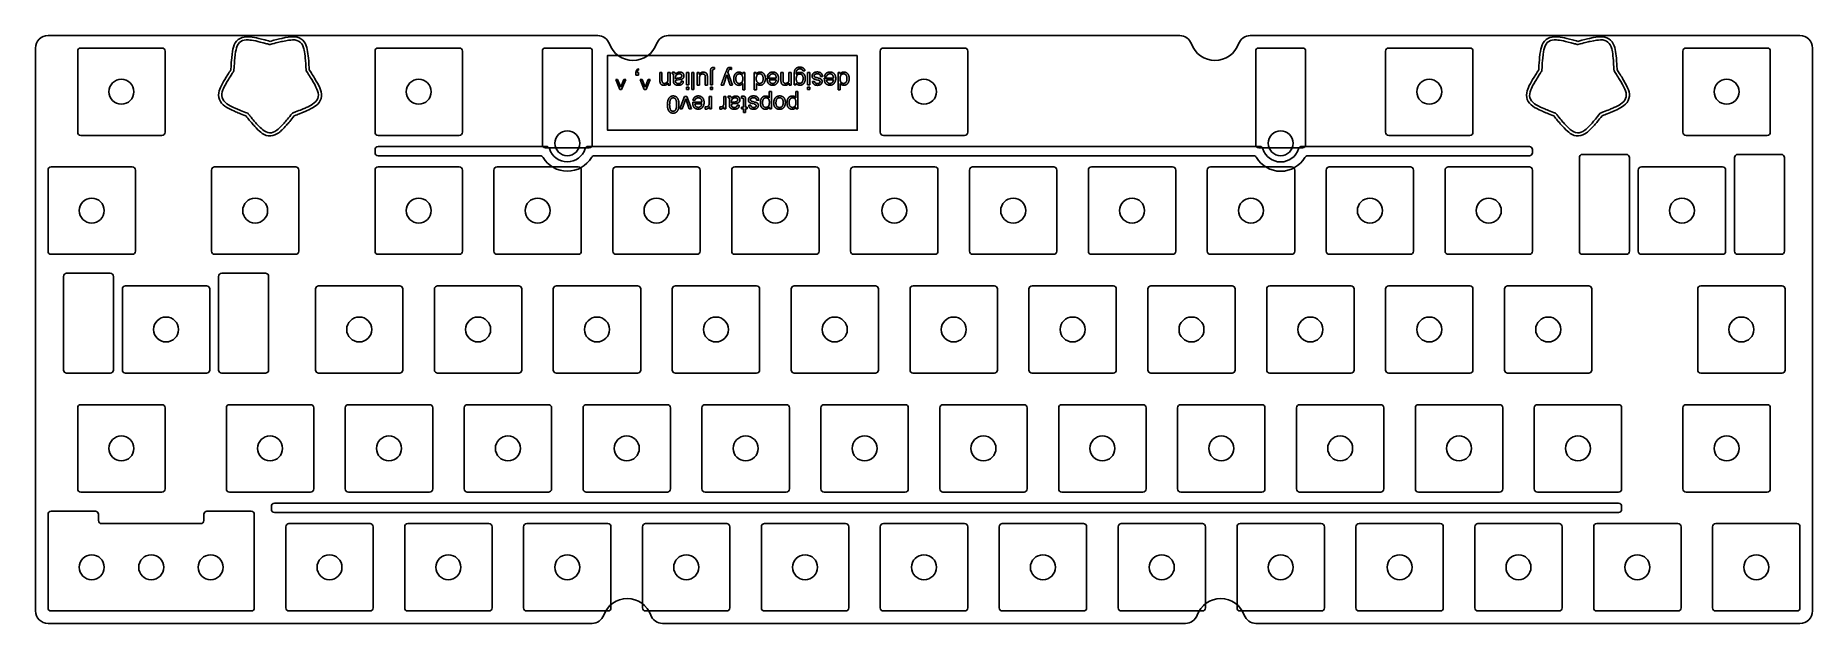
# Model space of a CAD drawing. Header units: millimetres. Extents: x -285 to -1, y 5 to 99.
import ezdxf

# ---------------------------------------------------------------- set-up
doc = ezdxf.new("R2010")
doc.units = ezdxf.units.MM
doc.layers.get('0').update_dxf_attribs({"linetype": 'CONTINUOUS'})

msp = doc.modelspace()

# ---------------------------------------------------------------- linework, layer by layer
for p, q in [((-191.59, 90.1), (-192.26, 91.71)), ((-192.26, 91.71), (-191.95, 91.71)), ((-191.95, 91.71), (-191.45, 90.48)), ((-191.45, 90.48), (-190.96, 91.71)), ((-190.65, 91.71), (-191.31, 90.1)), ((-190.96, 91.71), (-190.65, 91.71)), ((-189.01, 92.44), (-189.01, 92.82)), ((-188.61, 92.44), (-189.01, 92.44)), ((-188.82, 92.85), (-188.61, 92.85)), ((-188.61, 93.42), (-188.61, 93.24)), ((-188.61, 92.85), (-188.61, 92.44)), ((-187.67, 90.1), (-188.33, 91.71)), ((-188.33, 91.71), (-188.02, 91.71)), ((-188.02, 91.71), (-187.52, 90.48)), ((-187.52, 90.48), (-187.03, 91.71)), ((-186.72, 91.71), (-187.38, 90.1)), ((-187.03, 91.71), (-186.72, 91.71)), ((-185.18, 91.56), (-185.18, 92.85)), ((-185.18, 92.85), (-184.84, 92.85)), ((-184.84, 92.85), (-184.84, 91.59)), ((-183.88, 91.8), (-183.88, 92.85)), ((-183.88, 92.85), (-183.55, 92.85)), ((-183.87, 90.84), (-183.87, 91.13)), ((-183.55, 92.85), (-183.55, 90.84)), ((-183.22, 92.61), (-183.22, 92.86)), ((-182.99, 91.35), (-182.99, 92.5)), ((-182.66, 92.1), (-182.66, 91.83)), ((-181.95, 91.7), (-182.49, 91.63)), ((-182.31, 91.93), (-182.1, 91.96)), ((-181.74, 91.46), (-181.42, 91.46)), ((-180.9, 90.85), (-180.9, 92.85)), ((-180.9, 92.85), (-180.56, 92.85)), ((-180.56, 92.85), (-180.56, 90.85)), ((-180.06, 90.1), (-180.06, 92.85)), ((-180.06, 92.85), (-179.72, 92.85)), ((-179.72, 92.85), (-179.72, 90.1)), ((-179.18, 90.84), (-179.18, 92.85)), ((-179.18, 92.85), (-178.87, 92.85)), ((-178.87, 92.85), (-178.87, 92.55)), ((-178.85, 91.83), (-178.85, 90.84)), ((-177.91, 90.84), (-177.91, 92.18)), ((-177.57, 92.21), (-177.57, 90.84)), ((-177.06, 90.85), (-177.06, 93.15)), ((-176.73, 93.11), (-176.73, 90.85)), ((-176.41, 93.65), (-176.41, 93.36)), ((-174.45, 92.48), (-175, 90.84)), ((-173.92, 90.84), (-174.45, 92.48)), ((-174.28, 92.91), (-173.54, 90.84)), ((-173.72, 93.64), (-173.72, 93.34)), ((-171.9, 92.59), (-171.9, 92.85)), ((-171.9, 92.85), (-171.58, 92.85)), ((-171.58, 92.85), (-171.58, 90.09)), ((-170.05, 90.09), (-170.05, 92.85)), ((-170.05, 92.85), (-169.74, 92.85)), ((-169.74, 92.85), (-169.74, 92.57)), ((-168, 91.95), (-166.53, 91.95)), ((-167.64, 92.22), (-167.97, 92.22)), ((-166.54, 91.69), (-167.65, 91.69)), ((-165.78, 91.56), (-165.78, 92.85)), ((-165.78, 92.85), (-165.44, 92.85)), ((-165.44, 92.85), (-165.44, 91.59)), ((-164.49, 91.8), (-164.49, 92.85)), ((-164.49, 92.85), (-164.15, 92.85)), ((-164.47, 90.84), (-164.47, 91.13)), ((-164.15, 92.85), (-164.15, 90.84)), ((-163.64, 90.86), (-163.64, 92.69)), ((-163.33, 91.12), (-163.33, 90.86)), ((-161.95, 93.1), (-162.29, 93.1)), ((-161.51, 90.85), (-161.51, 92.85)), ((-161.51, 92.85), (-161.17, 92.85)), ((-161.17, 92.85), (-161.17, 90.85)), ((-160.71, 91.42), (-160.39, 91.42)), ((-159.87, 91.64), (-160.1, 91.69)), ((-160.04, 92.02), (-159.78, 91.95)), ((-159.12, 92.22), (-159.45, 92.22)), ((-158.83, 91.95), (-157.36, 91.95)), ((-158.48, 92.22), (-158.81, 92.22)), ((-157.37, 91.69), (-158.49, 91.69)), ((-156.62, 90.09), (-156.62, 92.85)), ((-156.62, 92.85), (-156.31, 92.85)), ((-156.31, 92.85), (-156.31, 92.57)), ((-191.31, 90.1), (-191.59, 90.1)), ((-187.38, 90.1), (-187.67, 90.1)), ((-183.55, 90.84), (-183.87, 90.84)), ((-181.96, 87.01), (-181.21, 89.02)), ((-181.03, 88.64), (-181.59, 87.01)), ((-181.21, 89.02), (-180.85, 89.02)), ((-180.5, 87.01), (-181.03, 88.64)), ((-180.56, 90.85), (-180.9, 90.85)), ((-180.9, 90.1), (-180.9, 90.48)), ((-180.9, 90.48), (-180.56, 90.48)), ((-180.56, 90.1), (-180.9, 90.1)), ((-180.85, 89.02), (-180.11, 87.01)), ((-180.56, 90.48), (-180.56, 90.1)), ((-179.72, 90.1), (-180.06, 90.1)), ((-179.56, 88.39), (-179.89, 88.39)), ((-178.85, 90.84), (-179.18, 90.84)), ((-177.57, 90.84), (-177.91, 90.84)), ((-177.27, 87.86), (-177.27, 89.02)), ((-177.27, 89.02), (-176.93, 89.02)), ((-176.73, 90.85), (-177.06, 90.85)), ((-177.06, 90.49), (-176.73, 90.49)), ((-177.06, 90.1), (-177.06, 90.49)), ((-176.73, 90.1), (-177.06, 90.1)), ((-176.93, 89.02), (-176.93, 87.01)), ((-176.73, 90.49), (-176.73, 90.1)), ((-175, 90.84), (-175.37, 90.84)), ((-174.93, 87.86), (-174.93, 89.02)), ((-174.93, 89.02), (-174.59, 89.02)), ((-174.59, 89.02), (-174.59, 87.01)), ((-174.25, 88.78), (-174.25, 89.02)), ((-174.03, 87.52), (-174.03, 88.67)), ((-173.54, 90.84), (-173.92, 90.84)), ((-173.69, 88.27), (-173.69, 87.99)), ((-172.11, 88.75), (-172.11, 89.02)), ((-171.91, 90.09), (-171.91, 91.09)), ((-171.58, 90.09), (-171.91, 90.09)), ((-171.79, 87.29), (-171.79, 88.59)), ((-171.45, 88.61), (-171.45, 87.29)), ((-169.72, 90.09), (-170.05, 90.09)), ((-169.72, 91.1), (-169.72, 90.09)), ((-169.34, 88.39), (-169.67, 88.39)), ((-167.65, 88.79), (-167.65, 89.81)), ((-167.65, 89.81), (-167.31, 89.81)), ((-167.31, 89.81), (-167.31, 87.02)), ((-164.15, 90.84), (-164.47, 90.84)), ((-163.33, 90.86), (-163.64, 90.86)), ((-163.38, 88.79), (-163.38, 89.81)), ((-163.38, 89.81), (-163.05, 89.81)), ((-163.05, 89.81), (-163.05, 87.02)), ((-161.17, 90.85), (-161.51, 90.85)), ((-161.51, 90.1), (-161.51, 90.48)), ((-161.51, 90.48), (-161.17, 90.48)), ((-161.17, 90.1), (-161.51, 90.1)), ((-161.17, 90.48), (-161.17, 90.1)), ((-156.29, 90.09), (-156.62, 90.09)), ((-156.29, 91.1), (-156.29, 90.09)), ((-181.59, 87.01), (-181.96, 87.01)), ((-180.11, 87.01), (-180.5, 87.01)), ((-179.92, 88.12), (-178.45, 88.12)), ((-178.46, 87.85), (-179.57, 87.85)), ((-177.91, 86.97), (-177.91, 87.33)), ((-177.25, 87.01), (-177.25, 87.36)), ((-176.93, 87.01), (-177.25, 87.01)), ((-175.57, 86.97), (-175.57, 87.33)), ((-174.91, 87.01), (-174.91, 87.36)), ((-174.59, 87.01), (-174.91, 87.01)), ((-172.99, 87.87), (-173.53, 87.8)), ((-173.34, 88.1), (-173.14, 88.12)), ((-172.77, 87.62), (-172.46, 87.62)), ((-172.11, 87.01), (-172.11, 87.29)), ((-172.11, 87.29), (-171.79, 87.29)), ((-171.79, 87.01), (-172.11, 87.01)), ((-171.79, 86.45), (-171.79, 87.01)), ((-171.45, 86.45), (-171.79, 86.45)), ((-171.45, 87.29), (-171.18, 87.29)), ((-171.18, 87.01), (-171.45, 87.01)), ((-171.45, 87.01), (-171.45, 86.45)), ((-171.18, 87.29), (-171.18, 87.01)), ((-170.93, 87.59), (-170.61, 87.59)), ((-170.09, 87.8), (-170.32, 87.86)), ((-170.26, 88.18), (-170, 88.11)), ((-167.64, 87.02), (-167.64, 87.29)), ((-167.31, 87.02), (-167.64, 87.02)), ((-163.37, 87.02), (-163.37, 87.29)), ((-163.05, 87.02), (-163.37, 87.02)), ((-230.82, 79.99), (-230.82, 80.49)), ((-230.32, 80.99), (-203.32, 80.99)), ((-196.69, 80.99), (-89.05, 80.99)), ((-82.37, 80.99), (-45.87, 80.99)), ((-45.37, 80.49), (-45.37, 79.99)), ((-204.29, 79.49), (-230.32, 79.49)), ((-90.02, 79.49), (-195.72, 79.49)), ((-45.87, 79.49), (-81.4, 79.49)), ((-283.21, 22.07), (-283.21, 7.07)), ((-282.71, 22.57), (-275.62, 22.57)), ((-275.12, 21.07), (-275.12, 22.07)), ((-258.75, 20.57), (-274.62, 20.57)), ((-258.25, 21.07), (-258.25, 22.07)), ((-257.75, 22.57), (-250.66, 22.57)), ((-250.16, 22.07), (-250.16, 7.07)), ((-187.96, 8.59), (-187.96, 20.07)), ((-187.46, 20.57), (-174.46, 20.57)), ((-173.96, 20.07), (-173.96, 7.07)), ((-111.76, 7.07), (-111.76, 20.07)), ((-111.26, 20.57), (-98.26, 20.57)), ((-97.76, 20.07), (-97.76, 8.59)), ((-16.51, 7.07), (-16.51, 20.07)), ((-16.01, 20.57), (-3.01, 20.57)), ((-2.51, 20.07), (-2.51, 7.07)), ((-250.66, 6.57), (-282.71, 6.57)), ((-174.46, 6.57), (-187.28, 6.57)), ((-98.43, 6.57), (-111.26, 6.57)), ((-3.01, 6.57), (-16.01, 6.57))]:
    msp.add_line(p, q)
for points in [[(-0.51, 96.77), (-0.51, 6.57, -0.414214), (-2.51, 4.57), (-89.67, 4.57, -0.317837), (-91.55, 5.9, 0.707107), (-99.09, 5.9, -0.317837), (-100.98, 4.57), (-184.74, 4.57, -0.317837), (-186.63, 5.9, 0.707107), (-194.17, 5.9, -0.317837), (-196.05, 4.57), (-283.21, 4.57, -0.414213), (-285.21, 6.57), (-285.21, 96.77, -0.414214), (-283.21, 98.77), (-195.14, 98.77, -0.317837), (-193.26, 97.44, 0.707107), (-185.71, 97.44, -0.317837), (-183.83, 98.77), (-101.89, 98.77, -0.317864), (-100.01, 97.44, 0.70718), (-92.46, 97.44, -0.317864), (-90.58, 98.77), (-2.51, 98.77, -0.414214)], [(-264.45, 96.27), (-264.45, 83.27, -0.414214), (-264.95, 82.77), (-277.95, 82.77, -0.414214), (-278.45, 83.27), (-278.45, 96.27, -0.414214), (-277.95, 96.77), (-264.95, 96.77, -0.414214)], [(-216.82, 96.27, 0.414214), (-217.32, 96.77), (-230.32, 96.77, 0.414214), (-230.82, 96.27), (-230.82, 83.27, 0.414214), (-230.32, 82.77), (-217.32, 82.77, 0.414214), (-216.82, 83.27)], [(-196.01, 96.27), (-196.01, 81.27, -0.414214), (-196.51, 80.77), (-203.51, 80.77, -0.414214), (-204.01, 81.27), (-204.01, 96.27, -0.414214), (-203.51, 96.77), (-196.51, 96.77, -0.414214)], [(-136.36, 82.77, 0.414214), (-135.86, 83.27), (-135.86, 96.27, 0.414214), (-136.36, 96.77), (-149.36, 96.77, 0.414214), (-149.86, 96.27), (-149.86, 83.27, 0.414214), (-149.36, 82.77)], [(-89.21, 96.77, 0.414214), (-89.71, 96.27), (-89.71, 81.27, 0.414214), (-89.21, 80.77), (-82.21, 80.77, 0.414214), (-81.71, 81.27), (-81.71, 96.27, 0.414214), (-82.21, 96.77)], [(-68.4, 96.77, 0.414214), (-68.9, 96.27), (-68.9, 83.27, 0.414214), (-68.4, 82.77), (-55.4, 82.77, 0.414214), (-54.9, 83.27), (-54.9, 96.27, 0.414214), (-55.4, 96.77)], [(-7.77, 82.77, 0.414214), (-7.27, 83.27), (-7.27, 96.27, 0.414214), (-7.77, 96.77), (-20.77, 96.77, 0.414214), (-21.27, 96.27), (-21.27, 83.27, 0.414214), (-20.77, 82.77)], [(-30.35, 63.72, 0.414214), (-29.85, 64.22), (-29.85, 79.22, 0.414214), (-30.35, 79.72), (-37.35, 79.72, 0.414214), (-37.85, 79.22), (-37.85, 64.22, 0.414214), (-37.35, 63.72)], [(-5.48, 63.72, 0.414214), (-4.98, 64.22), (-4.98, 79.22, 0.414214), (-5.48, 79.72), (-12.48, 79.72, 0.414214), (-12.98, 79.22), (-12.98, 64.22, 0.414214), (-12.48, 63.72)], [(-283.21, 64.22), (-283.21, 77.22, -0.414214), (-282.71, 77.72), (-269.71, 77.72, -0.414214), (-269.21, 77.22), (-269.21, 64.22, -0.414214), (-269.71, 63.72), (-282.71, 63.72, -0.414214)], [(-243.02, 77.22, 0.414214), (-243.52, 77.72), (-256.52, 77.72, 0.414214), (-257.02, 77.22), (-257.02, 64.22, 0.414214), (-256.52, 63.72), (-243.52, 63.72, 0.414214), (-243.02, 64.22)], [(-230.32, 77.72, 0.414214), (-230.82, 77.22), (-230.82, 64.22, 0.414214), (-230.32, 63.72), (-217.32, 63.72, 0.414214), (-216.82, 64.22), (-216.82, 77.22, 0.414214), (-217.32, 77.72)], [(-211.27, 77.72, 0.414214), (-211.77, 77.22), (-211.77, 64.22, 0.414214), (-211.27, 63.72), (-198.27, 63.72, 0.414214), (-197.77, 64.22), (-197.77, 77.22, 0.414214), (-198.27, 77.72)], [(-178.72, 77.22), (-178.72, 64.22, -0.414214), (-179.22, 63.72), (-192.22, 63.72, -0.414214), (-192.72, 64.22), (-192.72, 77.22, -0.414214), (-192.22, 77.72), (-179.22, 77.72, -0.414214)], [(-173.17, 77.72), (-160.17, 77.72, -0.414214), (-159.67, 77.22), (-159.67, 64.22, -0.414214), (-160.17, 63.72), (-173.17, 63.72, -0.414214), (-173.67, 64.22), (-173.67, 77.22, -0.414214)], [(-140.62, 77.22, 0.414214), (-141.12, 77.72), (-154.12, 77.72, 0.414214), (-154.62, 77.22), (-154.62, 64.22, 0.414214), (-154.12, 63.72), (-141.12, 63.72, 0.414214), (-140.62, 64.22)], [(-135.07, 77.72), (-122.07, 77.72, -0.414214), (-121.57, 77.22), (-121.57, 64.22, -0.414214), (-122.07, 63.72), (-135.07, 63.72, -0.414214), (-135.57, 64.22), (-135.57, 77.22, -0.414214)], [(-116.02, 77.72, 0.414214), (-116.52, 77.22), (-116.52, 64.22, 0.414214), (-116.02, 63.72), (-103.02, 63.72, 0.414214), (-102.52, 64.22), (-102.52, 77.22, 0.414214), (-103.02, 77.72)], [(-96.97, 77.72), (-83.97, 77.72, -0.414214), (-83.47, 77.22), (-83.47, 64.22, -0.414214), (-83.97, 63.72), (-96.97, 63.72, -0.414214), (-97.47, 64.22), (-97.47, 77.22, -0.414214)], [(-77.92, 77.72, 0.414214), (-78.42, 77.22), (-78.42, 64.22, 0.414214), (-77.92, 63.72), (-64.92, 63.72, 0.414214), (-64.42, 64.22), (-64.42, 77.22, 0.414214), (-64.92, 77.72)], [(-59.37, 64.22), (-59.37, 77.22, -0.414214), (-58.87, 77.72), (-45.87, 77.72, -0.414214), (-45.37, 77.22), (-45.37, 64.22, -0.414214), (-45.87, 63.72), (-58.87, 63.72, -0.414214)], [(-28.42, 64.22, 0.414214), (-27.92, 63.72), (-14.92, 63.72, 0.414214), (-14.42, 64.22), (-14.42, 77.22, 0.414214), (-14.92, 77.72), (-27.92, 77.72, 0.414214), (-28.42, 77.22)], [(-280.74, 45.17), (-280.74, 60.17, -0.414214), (-280.24, 60.67), (-273.24, 60.67, -0.414214), (-272.74, 60.17), (-272.74, 59.17), (-272.74, 45.17, -0.414213), (-273.24, 44.67), (-280.24, 44.67, -0.414214)], [(-255.87, 45.17), (-255.87, 60.17, -0.414214), (-255.37, 60.67), (-248.37, 60.67, -0.414214), (-247.87, 60.17), (-247.87, 45.17, -0.414214), (-248.37, 44.67), (-255.37, 44.67, -0.414214)], [(-257.3, 58.17), (-257.3, 45.17, -0.414213), (-257.8, 44.67), (-270.8, 44.67, -0.414214), (-271.3, 45.17), (-271.3, 58.17, -0.414213), (-270.8, 58.67), (-257.8, 58.67, -0.414214)], [(-226.35, 58.17), (-226.35, 45.17, -0.414214), (-226.85, 44.67), (-239.85, 44.67, -0.414214), (-240.35, 45.17), (-240.35, 58.17, -0.414214), (-239.85, 58.67), (-226.85, 58.67, -0.414214)], [(-220.8, 58.67), (-207.8, 58.67, -0.414214), (-207.3, 58.17), (-207.3, 45.17, -0.414214), (-207.8, 44.67), (-220.8, 44.67, -0.414214), (-221.3, 45.17), (-221.3, 58.17, -0.414214)], [(-202.25, 45.17), (-202.25, 58.17, -0.414214), (-201.75, 58.67), (-188.75, 58.67, -0.414214), (-188.25, 58.17), (-188.25, 45.17, -0.414214), (-188.75, 44.67), (-201.75, 44.67, -0.414214)], [(-169.2, 58.17, 0.414214), (-169.7, 58.67), (-182.7, 58.67, 0.414214), (-183.2, 58.17), (-183.2, 45.17, 0.414214), (-182.7, 44.67), (-169.7, 44.67, 0.414214), (-169.2, 45.17)], [(-163.65, 58.67), (-150.65, 58.67, -0.414214), (-150.15, 58.17), (-150.15, 45.17, -0.414214), (-150.65, 44.67), (-163.65, 44.67, -0.414214), (-164.15, 45.17), (-164.15, 58.17, -0.414214)], [(-144.6, 58.67), (-131.6, 58.67, -0.414214), (-131.1, 58.17), (-131.1, 45.17, -0.414214), (-131.6, 44.67), (-144.6, 44.67, -0.414214), (-145.1, 45.17), (-145.1, 58.17, -0.414214)], [(-125.55, 58.67, 0.414214), (-126.05, 58.17), (-126.05, 45.17, 0.414214), (-125.55, 44.67), (-112.55, 44.67, 0.414214), (-112.05, 45.17), (-112.05, 58.17, 0.414214), (-112.55, 58.67)], [(-106.5, 58.67, 0.414214), (-107, 58.17), (-107, 45.17, 0.414214), (-106.5, 44.67), (-93.5, 44.67, 0.414214), (-93, 45.17), (-93, 58.17, 0.414214), (-93.5, 58.67)], [(-87.45, 58.67, 0.414214), (-87.95, 58.17), (-87.95, 45.17, 0.414214), (-87.45, 44.67), (-74.45, 44.67, 0.414214), (-73.95, 45.17), (-73.95, 58.17, 0.414214), (-74.45, 58.67)], [(-54.9, 58.17), (-54.9, 45.17, -0.414214), (-55.4, 44.67), (-68.4, 44.67, -0.414214), (-68.9, 45.17), (-68.9, 58.17, -0.414214), (-68.4, 58.67), (-55.4, 58.67, -0.414214)], [(-49.85, 45.17), (-49.85, 58.17, -0.414214), (-49.35, 58.67), (-36.35, 58.67, -0.414214), (-35.85, 58.17), (-35.85, 45.17, -0.414214), (-36.35, 44.67), (-49.35, 44.67, -0.414214)], [(-4.89, 58.17), (-4.89, 45.17, -0.414214), (-5.39, 44.67), (-18.39, 44.67, -0.414214), (-18.89, 45.17), (-18.89, 58.17, -0.414214), (-18.39, 58.67), (-5.39, 58.67, -0.414214)], [(-278.45, 26.12), (-278.45, 39.12, -0.414214), (-277.95, 39.62), (-264.95, 39.62, -0.414214), (-264.45, 39.12), (-264.45, 26.12, -0.414214), (-264.95, 25.62), (-277.95, 25.62, -0.414214)], [(-254.13, 39.62), (-241.13, 39.62, -0.414214), (-240.63, 39.12), (-240.63, 26.12, -0.414214), (-241.13, 25.62), (-254.13, 25.62, -0.414214), (-254.63, 26.12), (-254.63, 39.12, -0.414214)], [(-235.08, 39.62, 0.414214), (-235.58, 39.12), (-235.58, 26.12, 0.414214), (-235.08, 25.62), (-222.08, 25.62, 0.414214), (-221.58, 26.12), (-221.58, 39.12, 0.414214), (-222.08, 39.62)], [(-203.03, 25.62), (-216.03, 25.62, -0.414214), (-216.53, 26.12), (-216.53, 39.12, -0.414214), (-216.03, 39.62), (-203.03, 39.62, -0.414214), (-202.53, 39.12), (-202.53, 26.12, -0.414214)], [(-183.98, 25.62), (-196.98, 25.62, -0.414214), (-197.48, 26.12), (-197.48, 39.12, -0.414214), (-196.98, 39.62), (-183.98, 39.62, -0.414214), (-183.48, 39.12), (-183.48, 26.12, -0.414214)], [(-178.43, 26.12, 0.414214), (-177.93, 25.62), (-164.93, 25.62, 0.414214), (-164.43, 26.12), (-164.43, 39.12, 0.414214), (-164.93, 39.62), (-177.93, 39.62, 0.414214), (-178.43, 39.12)], [(-145.38, 39.12, 0.414214), (-145.88, 39.62), (-158.88, 39.62, 0.414214), (-159.38, 39.12), (-159.38, 26.12, 0.414214), (-158.88, 25.62), (-145.88, 25.62, 0.414214), (-145.38, 26.12)], [(-139.83, 39.62, 0.414214), (-140.33, 39.12), (-140.33, 26.12, 0.414214), (-139.83, 25.62), (-126.83, 25.62, 0.414214), (-126.33, 26.12), (-126.33, 39.12, 0.414214), (-126.83, 39.62)], [(-121.28, 26.12, 0.414214), (-120.78, 25.62), (-107.78, 25.62, 0.414214), (-107.28, 26.12), (-107.28, 39.12, 0.414214), (-107.78, 39.62), (-120.78, 39.62, 0.414214), (-121.28, 39.12)], [(-88.23, 39.12, 0.414214), (-88.73, 39.62), (-101.73, 39.62, 0.414214), (-102.23, 39.12), (-102.23, 26.12, 0.414214), (-101.73, 25.62), (-88.73, 25.62, 0.414214), (-88.23, 26.12)], [(-69.68, 25.62), (-82.68, 25.62, -0.414214), (-83.18, 26.12), (-83.18, 39.12, -0.414214), (-82.68, 39.62), (-69.68, 39.62, -0.414214), (-69.18, 39.12), (-69.18, 26.12, -0.414214)], [(-50.13, 39.12), (-50.13, 26.12, -0.414214), (-50.63, 25.62), (-63.63, 25.62, -0.414214), (-64.13, 26.12), (-64.13, 39.12, -0.414214), (-63.63, 39.62), (-50.63, 39.62, -0.414214)], [(-31.58, 25.62), (-44.58, 25.62, -0.414214), (-45.08, 26.12), (-45.08, 39.12, -0.414214), (-44.58, 39.62), (-31.58, 39.62, -0.414214), (-31.08, 39.12), (-31.08, 26.12, -0.414214)], [(-7.27, 39.12, 0.414214), (-7.77, 39.62), (-20.77, 39.62, 0.414214), (-21.27, 39.12), (-21.27, 26.12, 0.414214), (-20.77, 25.62), (-7.77, 25.62, 0.414214), (-7.27, 26.12)], [(-31.08, 23.34, 0.414213), (-31.58, 23.84), (-246.92, 23.84, 0.414214), (-247.42, 23.34), (-247.42, 22.84, 0.414214), (-246.92, 22.34), (-31.58, 22.34, 0.414214), (-31.08, 22.84)], [(-245.11, 7.07), (-245.11, 20.07, -0.414214), (-244.61, 20.57), (-231.61, 20.57, -0.414214), (-231.11, 20.07), (-231.11, 7.07, -0.414214), (-231.61, 6.57), (-244.61, 6.57, -0.414214)], [(-212.56, 6.57), (-225.56, 6.57, -0.414214), (-226.06, 7.07), (-226.06, 20.07, -0.414214), (-225.56, 20.57), (-212.56, 20.57, -0.414214), (-212.06, 20.07), (-212.06, 7.07, -0.414214)], [(-206.51, 20.57), (-193.51, 20.57, -0.414214), (-193.01, 20.07), (-193.01, 7.07, -0.414214), (-193.51, 6.57), (-206.51, 6.57, -0.414214), (-207.01, 7.07), (-207.01, 20.07, -0.414214)], [(-187.46, 20.57), (-174.46, 20.57, -0.414214), (-173.96, 20.07), (-173.96, 7.07, -0.414214), (-174.46, 6.57), (-187.46, 6.57, -0.414214), (-187.96, 7.07), (-187.96, 20.07, -0.414214)], [(-168.91, 7.07), (-168.91, 20.07, -0.414214), (-168.41, 20.57), (-155.41, 20.57, -0.414214), (-154.91, 20.07), (-154.91, 7.07, -0.414214), (-155.41, 6.57), (-168.41, 6.57, -0.414214)], [(-136.36, 6.57), (-149.36, 6.57, -0.414214), (-149.86, 7.07), (-149.86, 20.07, -0.414214), (-149.36, 20.57), (-136.36, 20.57, -0.414214), (-135.86, 20.07), (-135.86, 7.07, -0.414214)], [(-116.81, 20.07, 0.414214), (-117.31, 20.57), (-130.31, 20.57, 0.414214), (-130.81, 20.07), (-130.81, 7.07, 0.414214), (-130.31, 6.57), (-117.31, 6.57, 0.414214), (-116.81, 7.07)], [(-111.26, 20.57, 0.414214), (-111.76, 20.07), (-111.76, 7.07, 0.414214), (-111.26, 6.57), (-98.26, 6.57, 0.414214), (-97.76, 7.07), (-97.76, 20.07, 0.414214), (-98.26, 20.57)], [(-92.71, 7.07), (-92.71, 20.07, -0.414214), (-92.21, 20.57), (-79.21, 20.57, -0.414214), (-78.71, 20.07), (-78.71, 7.07, -0.414214), (-79.21, 6.57), (-92.21, 6.57, -0.414214)], [(-73.16, 20.57), (-60.16, 20.57, -0.414214), (-59.66, 20.07), (-59.66, 7.07, -0.414214), (-60.16, 6.57), (-73.16, 6.57, -0.414214), (-73.66, 7.07), (-73.66, 20.07, -0.414214)], [(-54.61, 7.07), (-54.61, 20.07, -0.414214), (-54.11, 20.57), (-41.11, 20.57, -0.414214), (-40.61, 20.07), (-40.61, 7.07, -0.414214), (-41.11, 6.57), (-54.11, 6.57, -0.414214)], [(-22.06, 6.57, 0.414214), (-21.56, 7.07), (-21.56, 20.07, 0.414214), (-22.06, 20.57), (-35.06, 20.57, 0.414214), (-35.56, 20.07), (-35.56, 7.07, 0.414214), (-35.06, 6.57)], [(-3.01, 6.57), (-16.01, 6.57, -0.414214), (-16.51, 7.07), (-16.51, 20.07, -0.414214), (-16.01, 20.57), (-3.01, 20.57, -0.414214), (-2.51, 20.07), (-2.51, 7.07, -0.414214)]]:
    msp.add_lwpolyline(points, format="xyb", close=True)
msp.add_lwpolyline([(-153.55, 95.59), (-193.55, 95.59), (-193.55, 83.59), (-153.55, 83.59)], close=True)
for centre, radius in [((-271.45, 89.77), 2), ((-223.82, 89.77), 2), ((-142.86, 89.77), 2), ((-61.9, 89.77), 2), ((-14.27, 89.77), 2), ((-200.01, 81.51), 1.99), ((-85.71, 81.51), 1.99), ((-276.21, 70.72), 2), ((-250.02, 70.72), 2), ((-223.82, 70.72), 2), ((-204.77, 70.72), 2), ((-185.72, 70.72), 2), ((-166.67, 70.72), 2), ((-147.62, 70.72), 2), ((-128.57, 70.72), 2), ((-109.52, 70.72), 2), ((-90.47, 70.72), 2), ((-71.42, 70.72), 2), ((-52.37, 70.72), 2), ((-21.42, 70.72), 2), ((-264.3, 51.67), 2), ((-233.35, 51.67), 2), ((-214.3, 51.67), 2), ((-195.25, 51.67), 2), ((-176.2, 51.67), 2), ((-157.15, 51.67), 2), ((-138.1, 51.67), 2), ((-119.05, 51.67), 2), ((-100, 51.67), 2), ((-80.95, 51.67), 2), ((-61.9, 51.67), 2), ((-42.85, 51.67), 2), ((-11.89, 51.67), 2), ((-271.45, 32.62), 2), ((-247.63, 32.62), 2), ((-228.58, 32.62), 2), ((-209.53, 32.62), 2), ((-190.48, 32.62), 2), ((-171.43, 32.62), 2), ((-152.38, 32.62), 2), ((-133.33, 32.62), 2), ((-114.28, 32.62), 2), ((-95.23, 32.62), 2), ((-76.18, 32.62), 2), ((-57.13, 32.62), 2), ((-38.08, 32.62), 2), ((-14.27, 32.62), 2), ((-276.21, 13.57), 2), ((-266.68, 13.57), 2), ((-257.16, 13.57), 2), ((-238.11, 13.57), 2), ((-219.06, 13.57), 2), ((-200.01, 13.57), 2), ((-180.96, 13.57), 2), ((-161.91, 13.57), 2), ((-142.86, 13.57), 2), ((-123.81, 13.57), 2), ((-104.76, 13.57), 2), ((-85.71, 13.57), 2), ((-66.66, 13.57), 2), ((-47.61, 13.57), 2), ((-28.56, 13.57), 2), ((-9.51, 13.57), 2), ((-9.51, 13.57), 2), ((-9.51, 13.57), 2)]:
    msp.add_circle(centre, radius)
for centre, radius, start, end in [((-230.32, 80.49), 0.5, 90, 180.0001), ((-230.32, 79.99), 0.5, 180.0001, 270), ((-203.35, 80.5), 0.5, 16.9742, 89.9993), ((-200.01, 81.52), 2.99, 196.9742, 343.0227), ((-196.67, 80.49), 0.5, 89.9993, 163.0227), ((-89.05, 80.49), 0.5, 16.9767, 90), ((-85.71, 81.51), 2.99, 196.9767, 343.0251), ((-82.37, 80.49), 0.5, 90, 163.0251), ((-45.87, 80.49), 0.5, 0.0001, 90), ((-45.87, 79.99), 0.5, -90, 0.0001), ((-204.32, 79), 0.5, 30.3059, 89.9993), ((-200.01, 81.52), 4.49, 210.3059, 329.6914), ((-195.7, 78.99), 0.5, 89.9993, 149.6914), ((-90.02, 78.99), 0.5, 30.3079, 90), ((-85.71, 81.51), 4.49, 210.3079, 329.6934), ((-81.4, 78.99), 0.5, 90, 149.6934), ((-282.71, 22.07), 0.5, 90.0001, 180), ((-275.62, 22.07), 0.5, 0.0001, 90.0001), ((-274.62, 21.07), 0.5, 180, 270), ((-258.75, 21.07), 0.5, 270, 360), ((-257.75, 22.07), 0.5, 90.0001, 180.0001), ((-250.66, 22.07), 0.5, 0, 90), ((-187.46, 20.07), 0.5, 90.0001, 180.0001), ((-174.46, 20.07), 0.5, 0.0001, 90.0001), ((-111.26, 20.07), 0.5, 90.0001, 180.0001), ((-98.26, 20.07), 0.5, 0.0001, 90.0001), ((-282.71, 7.07), 0.5, 180, 270.0875), ((-250.66, 7.07), 0.5, -90, 0), ((-174.46, 7.07), 0.5, -89.9999, 0.0001), ((-111.26, 7.07), 0.5, 180.0001, 270.0001)]:
    msp.add_arc(centre, radius, start, end)
for points, knots in [([(-253.91, 93.28), (-253.86, 94.21), (-253.82, 94.76), (-253.78, 95.21), (-253.7, 96.06), (-253.62, 96.52), (-253.49, 96.93), (-253.34, 97.41), (-253.12, 97.81), (-252.75, 98.12), (-252.37, 98.42), (-251.9, 98.55), (-251.41, 98.57), (-251.06, 98.58), (-250.68, 98.54), (-250.12, 98.44), (-249.72, 98.37), (-249.25, 98.26), (-248.49, 98.07), (-248.24, 98), (-247.96, 97.93), (-247.63, 97.84)], [0.0081316, 0.0081316, 0.0081316, 0.0081316, 0.093026, 0.093026, 0.093026, 0.2523277, 0.2523277, 0.2523277, 0.43574, 0.43574, 0.43574, 0.6231249, 0.6231249, 0.6231249, 0.7602229, 0.7602229, 0.7602229, 0.8577943, 0.8577943, 0.8577943, 0.889202, 0.889202, 0.889202, 0.889202]), ([(-253.42, 93.12), (-253.37, 94.13), (-253.33, 94.7), (-253.28, 95.17), (-253.2, 96), (-253.12, 96.43), (-253.01, 96.79), (-252.86, 97.27), (-252.65, 97.61), (-252.31, 97.82), (-251.98, 98.03), (-251.6, 98.09), (-251.08, 98.06), (-250.79, 98.05), (-250.45, 98), (-249.94, 97.9), (-249.52, 97.81), (-249.01, 97.69), (-248.16, 97.46), (-248, 97.42), (-247.82, 97.37), (-247.63, 97.32)], [0.0040023, 0.0040023, 0.0040023, 0.0040023, 0.092977, 0.092977, 0.092977, 0.2530701, 0.2530701, 0.2530701, 0.4639777, 0.4639777, 0.4639777, 0.6673114, 0.6673114, 0.6673114, 0.7823161, 0.7823161, 0.7823161, 0.875819, 0.875819, 0.875819, 0.8933248, 0.8933248, 0.8933248, 0.8933248]), ([(-247.63, 97.84), (-246.74, 98.08), (-246.2, 98.22), (-245.76, 98.32), (-244.92, 98.5), (-244.46, 98.56), (-244.03, 98.57), (-243.53, 98.58), (-243.08, 98.49), (-242.68, 98.23), (-242.27, 97.97), (-242, 97.56), (-241.83, 97.1), (-241.71, 96.76), (-241.63, 96.39), (-241.56, 95.83), (-241.5, 95.43), (-241.46, 94.95), (-241.41, 94.16), (-241.39, 93.91), (-241.38, 93.62), (-241.36, 93.28)], [-0.889202, -0.889202, -0.889202, -0.889202, -0.8042955, -0.8042955, -0.8042955, -0.6449944, -0.6449944, -0.6449944, -0.4615825, -0.4615825, -0.4615825, -0.2741971, -0.2741971, -0.2741971, -0.1370985, -0.1370985, -0.1370985, -0.0395265, -0.0395265, -0.0395265, -0.0081316, -0.0081316, -0.0081316, -0.0081316]), ([(-247.63, 97.32), (-246.66, 97.59), (-246.1, 97.73), (-245.65, 97.83), (-244.83, 98.01), (-244.4, 98.06), (-244.02, 98.07), (-243.52, 98.08), (-243.13, 97.98), (-242.82, 97.72), (-242.52, 97.47), (-242.34, 97.13), (-242.21, 96.63), (-242.14, 96.34), (-242.08, 96), (-242.02, 95.49), (-241.97, 95.06), (-241.93, 94.54), (-241.88, 93.66), (-241.87, 93.5), (-241.86, 93.32), (-241.85, 93.12)], [-0.8933248, -0.8933248, -0.8933248, -0.8933248, -0.8043445, -0.8043445, -0.8043445, -0.6442522, -0.6442522, -0.6442522, -0.4333501, -0.4333501, -0.4333501, -0.230015, -0.230015, -0.230015, -0.1150075, -0.1150075, -0.1150075, -0.0215037, -0.0215037, -0.0215037, -0.0040023, -0.0040023, -0.0040023, -0.0040023]), ([(-44.36, 93.28), (-44.31, 94.21), (-44.27, 94.76), (-44.23, 95.21), (-44.15, 96.06), (-44.07, 96.52), (-43.94, 96.93), (-43.79, 97.41), (-43.57, 97.81), (-43.2, 98.12), (-42.82, 98.42), (-42.35, 98.55), (-41.86, 98.57), (-41.51, 98.58), (-41.13, 98.54), (-40.57, 98.44), (-40.17, 98.37), (-39.7, 98.26), (-38.94, 98.07), (-38.69, 98), (-38.41, 97.93), (-38.08, 97.84)], [0.0081316, 0.0081316, 0.0081316, 0.0081316, 0.093026, 0.093026, 0.093026, 0.2523277, 0.2523277, 0.2523277, 0.43574, 0.43574, 0.43574, 0.6231249, 0.6231249, 0.6231249, 0.7602229, 0.7602229, 0.7602229, 0.8577943, 0.8577943, 0.8577943, 0.889202, 0.889202, 0.889202, 0.889202]), ([(-43.87, 93.12), (-43.82, 94.13), (-43.78, 94.7), (-43.73, 95.17), (-43.65, 96), (-43.57, 96.43), (-43.46, 96.79), (-43.31, 97.27), (-43.1, 97.61), (-42.76, 97.82), (-42.43, 98.03), (-42.05, 98.09), (-41.53, 98.06), (-41.24, 98.05), (-40.9, 98), (-40.39, 97.9), (-39.97, 97.81), (-39.46, 97.69), (-38.61, 97.46), (-38.45, 97.42), (-38.27, 97.37), (-38.08, 97.32)], [0.0040023, 0.0040023, 0.0040023, 0.0040023, 0.092977, 0.092977, 0.092977, 0.2530701, 0.2530701, 0.2530701, 0.4639777, 0.4639777, 0.4639777, 0.6673114, 0.6673114, 0.6673114, 0.7823161, 0.7823161, 0.7823161, 0.875819, 0.875819, 0.875819, 0.8933248, 0.8933248, 0.8933248, 0.8933248]), ([(-38.08, 97.84), (-37.19, 98.08), (-36.65, 98.22), (-36.21, 98.32), (-35.37, 98.5), (-34.91, 98.56), (-34.48, 98.57), (-33.98, 98.58), (-33.53, 98.49), (-33.13, 98.23), (-32.72, 97.97), (-32.45, 97.56), (-32.28, 97.1), (-32.16, 96.76), (-32.08, 96.39), (-32.01, 95.83), (-31.95, 95.43), (-31.91, 94.95), (-31.86, 94.16), (-31.84, 93.91), (-31.83, 93.62), (-31.81, 93.28)], [-0.889202, -0.889202, -0.889202, -0.889202, -0.8042955, -0.8042955, -0.8042955, -0.6449944, -0.6449944, -0.6449944, -0.4615825, -0.4615825, -0.4615825, -0.2741971, -0.2741971, -0.2741971, -0.1370985, -0.1370985, -0.1370985, -0.0395265, -0.0395265, -0.0395265, -0.0081316, -0.0081316, -0.0081316, -0.0081316]), ([(-38.08, 97.32), (-37.11, 97.59), (-36.55, 97.73), (-36.1, 97.83), (-35.28, 98.01), (-34.85, 98.06), (-34.47, 98.07), (-33.97, 98.08), (-33.58, 97.98), (-33.27, 97.72), (-32.97, 97.47), (-32.79, 97.13), (-32.66, 96.63), (-32.59, 96.34), (-32.53, 96), (-32.47, 95.49), (-32.42, 95.06), (-32.38, 94.54), (-32.33, 93.66), (-32.32, 93.5), (-32.31, 93.32), (-32.3, 93.12)], [-0.8933248, -0.8933248, -0.8933248, -0.8933248, -0.8043445, -0.8043445, -0.8043445, -0.6442522, -0.6442522, -0.6442522, -0.4333501, -0.4333501, -0.4333501, -0.230015, -0.230015, -0.230015, -0.1150075, -0.1150075, -0.1150075, -0.0215037, -0.0215037, -0.0215037, -0.0040023, -0.0040023, -0.0040023, -0.0040023]), ([(-251.51, 85.91), (-252.38, 86.24), (-252.89, 86.45), (-253.31, 86.63), (-254.09, 86.97), (-254.5, 87.19), (-254.86, 87.44), (-255.26, 87.72), (-255.58, 88.06), (-255.75, 88.5), (-255.93, 88.96), (-255.9, 89.45), (-255.77, 89.92), (-255.67, 90.26), (-255.52, 90.61), (-255.25, 91.11), (-255.05, 91.46), (-254.81, 91.88), (-254.39, 92.54), (-254.25, 92.76), (-254.09, 93), (-253.91, 93.28)], [0.0081242, 0.0081242, 0.0081242, 0.0081242, 0.0930043, 0.0930043, 0.0930043, 0.2522611, 0.2522611, 0.2522611, 0.4355936, 0.4355936, 0.4355936, 0.6228768, 0.6228768, 0.6228768, 0.7598453, 0.7598453, 0.7598453, 0.8573902, 0.8573902, 0.8573902, 0.8886786, 0.8886786, 0.8886786, 0.8886786]), ([(-251.21, 86.33), (-252.15, 86.68), (-252.68, 86.9), (-253.11, 87.09), (-253.88, 87.42), (-254.26, 87.63), (-254.57, 87.85), (-254.98, 88.14), (-255.23, 88.44), (-255.33, 88.84), (-255.43, 89.21), (-255.37, 89.59), (-255.18, 90.08), (-255.08, 90.35), (-254.93, 90.66), (-254.67, 91.11), (-254.46, 91.48), (-254.19, 91.93), (-253.71, 92.67), (-253.62, 92.81), (-253.52, 92.96), (-253.42, 93.12)], [0.0039987, 0.0039987, 0.0039987, 0.0039987, 0.0929553, 0.0929553, 0.0929553, 0.2530028, 0.2530028, 0.2530028, 0.4638343, 0.4638343, 0.4638343, 0.667058, 0.667058, 0.667058, 0.7819359, 0.7819359, 0.7819359, 0.8754113, 0.8754113, 0.8754113, 0.8928099, 0.8928099, 0.8928099, 0.8928099]), ([(-241.85, 93.12), (-241.3, 92.28), (-241, 91.79), (-240.76, 91.39), (-240.33, 90.67), (-240.15, 90.27), (-240.03, 89.91), (-239.86, 89.44), (-239.84, 89.04), (-239.99, 88.67), (-240.13, 88.31), (-240.4, 88.03), (-240.84, 87.75), (-241.09, 87.59), (-241.39, 87.43), (-241.87, 87.22), (-242.25, 87.04), (-242.74, 86.84), (-243.56, 86.52), (-243.71, 86.46), (-243.88, 86.4), (-244.06, 86.33)], [-0.8928099, -0.8928099, -0.8928099, -0.8928099, -0.8038455, -0.8038455, -0.8038455, -0.6437786, -0.6437786, -0.6437786, -0.4328218, -0.4328218, -0.4328218, -0.2296306, -0.2296306, -0.2296306, -0.1148153, -0.1148153, -0.1148153, -0.0213623, -0.0213623, -0.0213623, -0.0039987, -0.0039987, -0.0039987, -0.0039987]), ([(-241.36, 93.28), (-240.85, 92.51), (-240.56, 92.04), (-240.33, 91.64), (-239.89, 90.91), (-239.69, 90.49), (-239.55, 90.08), (-239.39, 89.61), (-239.33, 89.15), (-239.46, 88.69), (-239.58, 88.22), (-239.89, 87.84), (-240.27, 87.54), (-240.56, 87.32), (-240.89, 87.13), (-241.4, 86.88), (-241.76, 86.71), (-242.2, 86.51), (-242.94, 86.22), (-243.17, 86.13), (-243.44, 86.03), (-243.76, 85.91)], [-0.8886786, -0.8886786, -0.8886786, -0.8886786, -0.8037964, -0.8037964, -0.8037964, -0.6445261, -0.6445261, -0.6445261, -0.4611844, -0.4611844, -0.4611844, -0.2739123, -0.2739123, -0.2739123, -0.1369561, -0.1369561, -0.1369561, -0.0394248, -0.0394248, -0.0394248, -0.0081242, -0.0081242, -0.0081242, -0.0081242]), ([(-41.96, 85.91), (-42.83, 86.24), (-43.34, 86.45), (-43.76, 86.63), (-44.54, 86.97), (-44.95, 87.19), (-45.31, 87.44), (-45.71, 87.72), (-46.03, 88.06), (-46.2, 88.5), (-46.38, 88.96), (-46.35, 89.45), (-46.22, 89.92), (-46.12, 90.26), (-45.97, 90.61), (-45.7, 91.11), (-45.5, 91.46), (-45.26, 91.88), (-44.84, 92.54), (-44.7, 92.76), (-44.54, 93), (-44.36, 93.28)], [0.0081242, 0.0081242, 0.0081242, 0.0081242, 0.0930043, 0.0930043, 0.0930043, 0.2522611, 0.2522611, 0.2522611, 0.4355936, 0.4355936, 0.4355936, 0.6228768, 0.6228768, 0.6228768, 0.7598453, 0.7598453, 0.7598453, 0.8573902, 0.8573902, 0.8573902, 0.8886786, 0.8886786, 0.8886786, 0.8886786]), ([(-41.66, 86.33), (-42.6, 86.68), (-43.13, 86.9), (-43.56, 87.09), (-44.33, 87.42), (-44.71, 87.63), (-45.02, 87.85), (-45.43, 88.14), (-45.68, 88.44), (-45.78, 88.84), (-45.88, 89.21), (-45.82, 89.59), (-45.63, 90.08), (-45.53, 90.35), (-45.38, 90.66), (-45.12, 91.11), (-44.91, 91.48), (-44.64, 91.93), (-44.16, 92.67), (-44.07, 92.81), (-43.97, 92.96), (-43.87, 93.12)], [0.0039987, 0.0039987, 0.0039987, 0.0039987, 0.0929553, 0.0929553, 0.0929553, 0.2530028, 0.2530028, 0.2530028, 0.4638343, 0.4638343, 0.4638343, 0.667058, 0.667058, 0.667058, 0.7819359, 0.7819359, 0.7819359, 0.8754113, 0.8754113, 0.8754113, 0.8928099, 0.8928099, 0.8928099, 0.8928099]), ([(-32.3, 93.12), (-31.75, 92.28), (-31.45, 91.79), (-31.21, 91.39), (-30.78, 90.67), (-30.6, 90.27), (-30.48, 89.91), (-30.31, 89.44), (-30.29, 89.04), (-30.44, 88.67), (-30.58, 88.31), (-30.85, 88.03), (-31.29, 87.75), (-31.54, 87.59), (-31.84, 87.43), (-32.32, 87.22), (-32.7, 87.04), (-33.19, 86.84), (-34.01, 86.52), (-34.16, 86.46), (-34.33, 86.4), (-34.51, 86.33)], [-0.8928099, -0.8928099, -0.8928099, -0.8928099, -0.8038455, -0.8038455, -0.8038455, -0.6437786, -0.6437786, -0.6437786, -0.4328218, -0.4328218, -0.4328218, -0.2296306, -0.2296306, -0.2296306, -0.1148153, -0.1148153, -0.1148153, -0.0213623, -0.0213623, -0.0213623, -0.0039987, -0.0039987, -0.0039987, -0.0039987]), ([(-31.81, 93.28), (-31.3, 92.51), (-31.01, 92.04), (-30.78, 91.64), (-30.34, 90.91), (-30.14, 90.49), (-30, 90.08), (-29.84, 89.61), (-29.78, 89.15), (-29.91, 88.69), (-30.03, 88.22), (-30.34, 87.84), (-30.72, 87.54), (-31.01, 87.32), (-31.34, 87.13), (-31.85, 86.88), (-32.21, 86.71), (-32.65, 86.51), (-33.39, 86.22), (-33.62, 86.13), (-33.89, 86.03), (-34.21, 85.91)], [-0.8886786, -0.8886786, -0.8886786, -0.8886786, -0.8037964, -0.8037964, -0.8037964, -0.6445261, -0.6445261, -0.6445261, -0.4611844, -0.4611844, -0.4611844, -0.2739123, -0.2739123, -0.2739123, -0.1369561, -0.1369561, -0.1369561, -0.0394248, -0.0394248, -0.0394248, -0.0081242, -0.0081242, -0.0081242, -0.0081242]), ([(-243.76, 85.91), (-244.34, 85.19), (-244.69, 84.76), (-245, 84.42), (-245.56, 83.78), (-245.9, 83.46), (-246.24, 83.2), (-246.64, 82.9), (-247.06, 82.7), (-247.53, 82.68), (-248.02, 82.65), (-248.48, 82.82), (-248.88, 83.1), (-249.18, 83.3), (-249.47, 83.55), (-249.85, 83.96), (-250.13, 84.25), (-250.45, 84.62), (-250.96, 85.23), (-251.12, 85.42), (-251.3, 85.64), (-251.51, 85.91)], [0.0081245, 0.0081245, 0.0081245, 0.0081245, 0.0930074, 0.0930074, 0.0930074, 0.2522781, 0.2522781, 0.2522781, 0.4356435, 0.4356435, 0.4356435, 0.6229744, 0.6229744, 0.6229744, 0.7600205, 0.7600205, 0.7600205, 0.857569, 0.857569, 0.857569, 0.8889419, 0.8889419, 0.8889419, 0.8889419]), ([(-244.06, 86.33), (-244.69, 85.54), (-245.06, 85.1), (-245.37, 84.75), (-245.93, 84.12), (-246.24, 83.82), (-246.55, 83.6), (-246.95, 83.3), (-247.32, 83.15), (-247.72, 83.18), (-248.11, 83.2), (-248.45, 83.37), (-248.86, 83.7), (-249.08, 83.89), (-249.33, 84.13), (-249.68, 84.51), (-249.97, 84.83), (-250.31, 85.22), (-250.87, 85.91), (-250.97, 86.04), (-251.08, 86.17), (-251.21, 86.33)], [0.0039988, 0.0039988, 0.0039988, 0.0039988, 0.0929585, 0.0929585, 0.0929585, 0.2530208, 0.2530208, 0.2530208, 0.4638917, 0.4638917, 0.4638917, 0.6671668, 0.6671668, 0.6671668, 0.7821167, 0.7821167, 0.7821167, 0.8755957, 0.8755957, 0.8755957, 0.8930677, 0.8930677, 0.8930677, 0.8930677]), ([(-34.21, 85.91), (-34.79, 85.19), (-35.14, 84.76), (-35.45, 84.42), (-36.01, 83.78), (-36.35, 83.46), (-36.69, 83.2), (-37.09, 82.9), (-37.51, 82.7), (-37.98, 82.68), (-38.47, 82.65), (-38.93, 82.82), (-39.33, 83.1), (-39.63, 83.3), (-39.91, 83.55), (-40.3, 83.96), (-40.58, 84.25), (-40.9, 84.62), (-41.41, 85.23), (-41.57, 85.42), (-41.75, 85.64), (-41.96, 85.91)], [0.0081245, 0.0081245, 0.0081245, 0.0081245, 0.0930074, 0.0930074, 0.0930074, 0.2522781, 0.2522781, 0.2522781, 0.4356435, 0.4356435, 0.4356435, 0.6229744, 0.6229744, 0.6229744, 0.7600205, 0.7600205, 0.7600205, 0.857569, 0.857569, 0.857569, 0.8889419, 0.8889419, 0.8889419, 0.8889419]), ([(-34.51, 86.33), (-35.14, 85.54), (-35.51, 85.1), (-35.82, 84.75), (-36.38, 84.12), (-36.69, 83.82), (-37, 83.6), (-37.4, 83.3), (-37.77, 83.15), (-38.17, 83.18), (-38.56, 83.2), (-38.9, 83.37), (-39.31, 83.7), (-39.53, 83.89), (-39.78, 84.13), (-40.13, 84.51), (-40.42, 84.83), (-40.76, 85.22), (-41.32, 85.91), (-41.42, 86.04), (-41.53, 86.17), (-41.66, 86.33)], [0.0039988, 0.0039988, 0.0039988, 0.0039988, 0.0929585, 0.0929585, 0.0929585, 0.2530208, 0.2530208, 0.2530208, 0.4638917, 0.4638917, 0.4638917, 0.6671668, 0.6671668, 0.6671668, 0.7821167, 0.7821167, 0.7821167, 0.8755957, 0.8755957, 0.8755957, 0.8930677, 0.8930677, 0.8930677, 0.8930677])]:
    msp.add_open_spline(points, degree=3, knots=knots)
for points in [[(-189.01, 92.82), (-189.01, 93.04), (-188.92, 93.21)], [(-188.92, 93.21), (-188.83, 93.38), (-188.61, 93.42)], [(-188.79, 93.06), (-188.82, 92.97), (-188.82, 92.9)], [(-188.82, 92.9), (-188.82, 92.88), (-188.82, 92.87)], [(-188.82, 92.87), (-188.82, 92.86), (-188.82, 92.85)], [(-188.61, 93.24), (-188.74, 93.22), (-188.79, 93.06)], [(-185.1, 91.1), (-185.18, 91.26), (-185.18, 91.56)], [(-184.84, 91.59), (-184.84, 91.4), (-184.78, 91.29)], [(-184.78, 91.29), (-184.69, 91.1), (-184.46, 91.1)], [(-184.46, 91.1), (-184.34, 91.1), (-184.26, 91.13)], [(-184.26, 91.13), (-184.12, 91.17), (-184.02, 91.29)], [(-183.87, 91.13), (-184.01, 90.95), (-184.17, 90.88)], [(-184.02, 91.29), (-183.93, 91.39), (-183.91, 91.5)], [(-183.91, 91.5), (-183.88, 91.6), (-183.88, 91.8)], [(-183.22, 92.86), (-183.14, 92.88), (-183.1, 92.89)], [(-183.16, 92.62), (-183.18, 92.62), (-183.22, 92.61)], [(-183.11, 92.62), (-183.13, 92.62), (-183.16, 92.62)], [(-183.01, 92.59), (-183.04, 92.62), (-183.11, 92.62)], [(-183.1, 92.89), (-183.05, 92.89), (-182.98, 92.89)], [(-182.99, 92.5), (-182.99, 92.56), (-183.01, 92.59)], [(-182.77, 90.93), (-182.99, 91.07), (-182.99, 91.35)], [(-182.98, 92.89), (-182.81, 92.89), (-182.73, 92.77)], [(-182.73, 92.77), (-182.69, 92.7), (-182.67, 92.58)], [(-182.67, 92.58), (-182.57, 92.72), (-182.38, 92.82)], [(-182.64, 91.54), (-182.67, 91.49), (-182.67, 91.41)], [(-182.67, 91.41), (-182.67, 91.24), (-182.54, 91.16)], [(-182.38, 92.55), (-182.66, 92.41), (-182.66, 92.1)], [(-182.66, 91.83), (-182.59, 91.87), (-182.5, 91.89)], [(-182.49, 91.63), (-182.6, 91.62), (-182.64, 91.54)], [(-182.54, 91.16), (-182.42, 91.08), (-182.19, 91.08)], [(-182.5, 91.89), (-182.4, 91.92), (-182.31, 91.93)], [(-182.38, 92.82), (-182.18, 92.92), (-181.95, 92.92)], [(-182.03, 92.63), (-182.21, 92.63), (-182.38, 92.55)], [(-182.19, 91.08), (-181.93, 91.08), (-181.82, 91.22)], [(-182.1, 91.96), (-181.92, 91.98), (-181.83, 92.03)], [(-181.78, 92.55), (-181.88, 92.63), (-182.03, 92.63)], [(-181.95, 92.92), (-181.67, 92.92), (-181.5, 92.75)], [(-181.49, 91.89), (-181.67, 91.74), (-181.95, 91.7)], [(-181.83, 92.03), (-181.67, 92.12), (-181.67, 92.32)], [(-181.82, 91.22), (-181.76, 91.3), (-181.74, 91.46)], [(-181.67, 92.32), (-181.67, 92.46), (-181.78, 92.55)], [(-181.42, 91.46), (-181.43, 91.09), (-181.66, 90.94)], [(-181.5, 92.75), (-181.32, 92.58), (-181.32, 92.32)], [(-181.32, 92.32), (-181.32, 92.04), (-181.49, 91.89)], [(-178.87, 92.55), (-178.8, 92.67), (-178.71, 92.75)], [(-178.78, 92.29), (-178.85, 92.12), (-178.85, 91.83)], [(-178.3, 92.61), (-178.65, 92.61), (-178.78, 92.29)], [(-178.71, 92.75), (-178.51, 92.9), (-178.24, 92.9)], [(-177.96, 92.43), (-178.05, 92.61), (-178.3, 92.61)], [(-178.24, 92.9), (-177.81, 92.9), (-177.65, 92.62)], [(-177.91, 92.18), (-177.91, 92.33), (-177.96, 92.43)], [(-177.65, 92.62), (-177.57, 92.46), (-177.57, 92.21)], [(-177.06, 93.15), (-177.06, 93.37), (-176.99, 93.47)], [(-176.99, 93.47), (-176.87, 93.66), (-176.54, 93.66)], [(-176.68, 93.32), (-176.73, 93.28), (-176.73, 93.11)], [(-176.41, 93.36), (-176.63, 93.35), (-176.68, 93.32)], [(-176.54, 93.66), (-176.52, 93.66), (-176.49, 93.66)], [(-176.49, 93.66), (-176.47, 93.65), (-176.41, 93.65)], [(-175.37, 90.84), (-175.3, 91.04), (-175.05, 91.72)], [(-175.05, 91.72), (-174.87, 92.24), (-174.74, 92.57)], [(-174.74, 92.57), (-174.45, 93.33), (-174.33, 93.5)], [(-174.33, 93.5), (-174.21, 93.67), (-173.92, 93.67)], [(-174.19, 93.11), (-174.25, 92.97), (-174.28, 92.91)], [(-174.13, 93.27), (-174.13, 93.25), (-174.19, 93.11)], [(-174.05, 93.34), (-174.1, 93.31), (-174.13, 93.27)], [(-173.91, 93.37), (-174.01, 93.37), (-174.05, 93.34)], [(-173.92, 93.67), (-173.85, 93.67), (-173.81, 93.67)], [(-173.84, 93.37), (-173.88, 93.37), (-173.91, 93.37)], [(-173.72, 93.34), (-173.81, 93.36), (-173.84, 93.37)], [(-173.81, 93.67), (-173.77, 93.66), (-173.72, 93.64)], [(-173.35, 91.81), (-173.35, 92.28), (-173.12, 92.6)], [(-173.12, 91.05), (-173.35, 91.31), (-173.35, 91.81)], [(-173.12, 92.6), (-172.89, 92.91), (-172.48, 92.91)], [(-172.87, 92.4), (-173.01, 92.18), (-173.01, 91.83)], [(-173.01, 91.83), (-173.01, 91.51), (-172.87, 91.3)], [(-172.46, 92.62), (-172.73, 92.62), (-172.87, 92.4)], [(-172.87, 91.3), (-172.73, 91.09), (-172.47, 91.09)], [(-172.48, 92.91), (-172.25, 92.91), (-172.1, 92.8)], [(-172.47, 91.09), (-172.24, 91.09), (-172.07, 91.26)], [(-171.96, 92.28), (-172.1, 92.62), (-172.46, 92.62)], [(-172.1, 92.8), (-172, 92.74), (-171.9, 92.59)], [(-172.07, 91.26), (-171.89, 91.43), (-171.89, 91.83)], [(-171.89, 91.83), (-171.89, 92.11), (-171.96, 92.28)], [(-169.74, 92.57), (-169.63, 92.76), (-169.47, 92.84)], [(-169.59, 92.43), (-169.74, 92.22), (-169.74, 91.85)], [(-169.74, 91.85), (-169.74, 91.47), (-169.58, 91.29)], [(-169.2, 92.63), (-169.44, 92.63), (-169.59, 92.43)], [(-169.58, 91.29), (-169.43, 91.1), (-169.2, 91.1)], [(-169.47, 92.84), (-169.3, 92.92), (-169.1, 92.92)], [(-168.76, 92.41), (-168.9, 92.63), (-169.2, 92.63)], [(-169.2, 91.1), (-168.94, 91.1), (-168.78, 91.3)], [(-168.49, 91.13), (-168.72, 90.81), (-169.13, 90.81)], [(-169.1, 92.92), (-168.76, 92.92), (-168.52, 92.64)], [(-168.78, 91.3), (-168.63, 91.49), (-168.63, 91.87)], [(-168.63, 91.87), (-168.63, 92.19), (-168.76, 92.41)], [(-168.52, 92.64), (-168.27, 92.36), (-168.27, 91.89)], [(-168.27, 91.89), (-168.27, 91.45), (-168.49, 91.13)], [(-167.97, 91.51), (-168, 91.65), (-168, 91.95)], [(-167.97, 92.22), (-167.96, 92.33), (-167.88, 92.47)], [(-167.84, 91.16), (-167.94, 91.31), (-167.97, 91.51)], [(-167.88, 92.47), (-167.81, 92.6), (-167.72, 92.69)], [(-167.53, 90.9), (-167.73, 91), (-167.84, 91.16)], [(-167.72, 92.69), (-167.57, 92.84), (-167.34, 92.89)], [(-167.65, 91.69), (-167.63, 91.47), (-167.56, 91.34)], [(-167.51, 92.45), (-167.6, 92.35), (-167.64, 92.22)], [(-167.56, 91.34), (-167.42, 91.09), (-167.1, 91.09)], [(-167.09, 92.63), (-167.36, 92.63), (-167.51, 92.45)], [(-167.34, 92.89), (-167.22, 92.92), (-167.06, 92.92)], [(-167.1, 91.09), (-166.86, 91.09), (-166.71, 91.26)], [(-166.67, 92.44), (-166.81, 92.63), (-167.09, 92.63)], [(-167.06, 92.92), (-166.69, 92.92), (-166.43, 92.65)], [(-166.71, 91.26), (-166.55, 91.43), (-166.54, 91.69)], [(-166.53, 91.95), (-166.54, 92.26), (-166.67, 92.44)], [(-166.43, 92.65), (-166.17, 92.38), (-166.17, 91.89)], [(-166.17, 91.89), (-166.17, 91.4), (-166.43, 91.1)], [(-165.7, 91.1), (-165.78, 91.26), (-165.78, 91.56)], [(-165.44, 91.59), (-165.44, 91.4), (-165.39, 91.29)], [(-165.39, 91.29), (-165.3, 91.1), (-165.06, 91.1)], [(-165.06, 91.1), (-164.94, 91.1), (-164.86, 91.13)], [(-164.86, 91.13), (-164.73, 91.17), (-164.62, 91.29)], [(-164.47, 91.13), (-164.61, 90.95), (-164.77, 90.88)], [(-164.62, 91.29), (-164.54, 91.39), (-164.51, 91.5)], [(-164.51, 91.5), (-164.49, 91.6), (-164.49, 91.8)], [(-163.64, 92.69), (-163.64, 93.07), (-163.53, 93.29)], [(-163.53, 93.29), (-163.32, 93.7), (-162.74, 93.7)], [(-163.25, 92.27), (-163.33, 92.09), (-163.33, 91.84)], [(-163.33, 91.84), (-163.33, 91.47), (-163.18, 91.29)], [(-163.14, 90.92), (-163.23, 90.99), (-163.33, 91.12)], [(-163.25, 93.14), (-163.32, 92.98), (-163.32, 92.57)], [(-163.32, 92.57), (-163.22, 92.72), (-163.07, 92.8)], [(-162.75, 93.42), (-163.13, 93.42), (-163.25, 93.14)], [(-162.74, 92.6), (-163.1, 92.6), (-163.25, 92.27)], [(-163.18, 91.29), (-163.02, 91.11), (-162.79, 91.11)], [(-163.07, 92.8), (-162.93, 92.87), (-162.7, 92.87)], [(-162.79, 91.11), (-162.43, 91.11), (-162.3, 91.44)], [(-162.39, 93.31), (-162.5, 93.42), (-162.75, 93.42)], [(-162.74, 93.7), (-162.41, 93.7), (-162.19, 93.55)], [(-162.37, 92.42), (-162.51, 92.6), (-162.74, 92.6)], [(-162.7, 92.87), (-162.37, 92.87), (-162.13, 92.64)], [(-162.29, 93.1), (-162.31, 93.23), (-162.39, 93.31)], [(-162.23, 91.91), (-162.23, 92.24), (-162.37, 92.42)], [(-162.3, 91.44), (-162.23, 91.62), (-162.23, 91.91)], [(-162.19, 93.55), (-161.97, 93.41), (-161.95, 93.1)], [(-162.13, 92.64), (-161.88, 92.41), (-161.88, 91.88)], [(-161.88, 91.88), (-161.88, 91.37), (-162.13, 91.09)], [(-160.78, 92.27), (-160.78, 92.54), (-160.58, 92.73)], [(-160.58, 91.86), (-160.78, 91.99), (-160.78, 92.27)], [(-160.59, 91.06), (-160.72, 91.23), (-160.71, 91.42)], [(-160.58, 92.73), (-160.37, 92.93), (-159.96, 92.93)], [(-160.1, 91.69), (-160.46, 91.78), (-160.58, 91.86)], [(-160.3, 92.56), (-160.45, 92.48), (-160.45, 92.31)], [(-160.45, 92.31), (-160.45, 92.18), (-160.33, 92.11)], [(-160.39, 91.42), (-160.38, 91.31), (-160.31, 91.21)], [(-160.33, 92.11), (-160.26, 92.07), (-160.04, 92.02)], [(-160.31, 91.21), (-160.2, 91.08), (-159.91, 91.08)], [(-159.97, 92.64), (-160.16, 92.64), (-160.3, 92.56)], [(-159.53, 92.48), (-159.66, 92.64), (-159.97, 92.64)], [(-159.96, 92.93), (-159.51, 92.93), (-159.32, 92.72)], [(-159.91, 91.08), (-159.72, 91.08), (-159.62, 91.15)], [(-159.65, 91.56), (-159.73, 91.6), (-159.87, 91.64)], [(-159.78, 91.95), (-159.52, 91.89), (-159.4, 91.81)], [(-159.52, 91.35), (-159.52, 91.48), (-159.65, 91.56)], [(-159.62, 91.15), (-159.52, 91.23), (-159.52, 91.35)], [(-159.45, 92.22), (-159.46, 92.39), (-159.53, 92.48)], [(-159.4, 91.81), (-159.18, 91.67), (-159.18, 91.43)], [(-159.18, 91.43), (-159.18, 91.14), (-159.38, 90.97)], [(-159.32, 92.72), (-159.14, 92.52), (-159.12, 92.22)], [(-158.8, 91.51), (-158.83, 91.65), (-158.83, 91.95)], [(-158.81, 92.22), (-158.79, 92.33), (-158.72, 92.47)], [(-158.67, 91.16), (-158.77, 91.31), (-158.8, 91.51)], [(-158.72, 92.47), (-158.65, 92.6), (-158.55, 92.69)], [(-158.36, 90.9), (-158.56, 91), (-158.67, 91.16)], [(-158.55, 92.69), (-158.4, 92.84), (-158.17, 92.89)], [(-158.49, 91.69), (-158.47, 91.47), (-158.39, 91.34)], [(-158.35, 92.45), (-158.44, 92.35), (-158.48, 92.22)], [(-158.39, 91.34), (-158.25, 91.09), (-157.93, 91.09)], [(-157.93, 92.63), (-158.19, 92.63), (-158.35, 92.45)], [(-158.17, 92.89), (-158.05, 92.92), (-157.9, 92.92)], [(-157.51, 92.44), (-157.64, 92.63), (-157.93, 92.63)], [(-157.93, 91.09), (-157.7, 91.09), (-157.54, 91.26)], [(-157.9, 92.92), (-157.52, 92.92), (-157.26, 92.65)], [(-157.54, 91.26), (-157.38, 91.43), (-157.37, 91.69)], [(-157.36, 91.95), (-157.37, 92.26), (-157.51, 92.44)], [(-157, 91.89), (-157, 91.4), (-157.27, 91.1)], [(-157.26, 92.65), (-157, 92.38), (-157, 91.89)], [(-156.31, 92.57), (-156.2, 92.76), (-156.04, 92.84)], [(-156.16, 92.43), (-156.31, 92.22), (-156.31, 91.85)], [(-156.31, 91.85), (-156.31, 91.47), (-156.15, 91.29)], [(-155.77, 92.63), (-156.01, 92.63), (-156.16, 92.43)], [(-156.15, 91.29), (-156, 91.1), (-155.77, 91.1)], [(-156.04, 92.84), (-155.87, 92.92), (-155.67, 92.92)], [(-155.33, 92.41), (-155.47, 92.63), (-155.77, 92.63)], [(-155.77, 91.1), (-155.51, 91.1), (-155.35, 91.3)], [(-155.06, 91.13), (-155.29, 90.81), (-155.7, 90.81)], [(-155.67, 92.92), (-155.33, 92.92), (-155.09, 92.64)], [(-155.35, 91.3), (-155.2, 91.49), (-155.2, 91.87)], [(-155.2, 91.87), (-155.2, 92.19), (-155.33, 92.41)], [(-155.09, 92.64), (-154.84, 92.36), (-154.84, 91.89)], [(-154.84, 91.89), (-154.84, 91.45), (-155.06, 91.13)], [(-184.52, 90.8), (-184.95, 90.8), (-185.1, 91.1)], [(-184.17, 90.88), (-184.33, 90.8), (-184.52, 90.8)], [(-183.97, 87.67), (-183.97, 88.22), (-183.81, 88.58)], [(-183.81, 88.58), (-183.57, 89.09), (-183.04, 89.09)], [(-183.45, 88.55), (-183.61, 88.32), (-183.61, 87.68)], [(-183.04, 88.78), (-183.3, 88.78), (-183.45, 88.55)], [(-183.04, 89.09), (-182.56, 89.09), (-182.32, 88.67)], [(-182.58, 88.4), (-182.71, 88.78), (-183.04, 88.78)], [(-182.2, 90.8), (-182.55, 90.8), (-182.77, 90.93)], [(-182.49, 87.74), (-182.49, 88.15), (-182.58, 88.4)], [(-182.32, 88.67), (-182.12, 88.32), (-182.12, 87.73)], [(-181.66, 90.94), (-181.89, 90.8), (-182.2, 90.8)], [(-179.89, 88.39), (-179.88, 88.5), (-179.8, 88.63)], [(-179.8, 88.63), (-179.73, 88.77), (-179.64, 88.85)], [(-179.64, 88.85), (-179.49, 89), (-179.26, 89.06)], [(-179.43, 88.62), (-179.52, 88.52), (-179.56, 88.39)], [(-179.01, 88.79), (-179.28, 88.79), (-179.43, 88.62)], [(-179.26, 89.06), (-179.14, 89.09), (-178.98, 89.09)], [(-178.59, 88.61), (-178.73, 88.79), (-179.01, 88.79)], [(-178.98, 89.09), (-178.61, 89.09), (-178.35, 88.81)], [(-178.45, 88.12), (-178.46, 88.43), (-178.59, 88.61)], [(-178.35, 88.81), (-178.09, 88.54), (-178.09, 88.05)], [(-174.25, 89.02), (-174.17, 89.05), (-174.13, 89.05)], [(-174.19, 88.78), (-174.22, 88.78), (-174.25, 88.78)], [(-174.14, 88.79), (-174.17, 88.79), (-174.19, 88.78)], [(-174.05, 88.76), (-174.07, 88.79), (-174.14, 88.79)], [(-174.13, 89.05), (-174.09, 89.06), (-174.02, 89.06)], [(-174.03, 88.67), (-174.03, 88.72), (-174.05, 88.76)], [(-174.02, 89.06), (-173.85, 89.06), (-173.77, 88.93)], [(-173.77, 88.93), (-173.73, 88.87), (-173.71, 88.75)], [(-173.71, 88.75), (-173.61, 88.88), (-173.41, 88.98)], [(-173.41, 88.71), (-173.69, 88.58), (-173.69, 88.27)], [(-173.41, 88.98), (-173.22, 89.08), (-172.99, 89.08)], [(-173.07, 88.8), (-173.25, 88.8), (-173.41, 88.71)], [(-172.51, 90.79), (-172.88, 90.79), (-173.12, 91.05)], [(-172.82, 88.71), (-172.92, 88.8), (-173.07, 88.8)], [(-172.99, 89.08), (-172.71, 89.08), (-172.53, 88.91)], [(-172.86, 88.2), (-172.71, 88.29), (-172.71, 88.48)], [(-172.71, 88.48), (-172.71, 88.63), (-172.82, 88.71)], [(-172.53, 88.91), (-172.36, 88.74), (-172.36, 88.49)], [(-172.36, 88.49), (-172.36, 88.21), (-172.53, 88.06)], [(-172.18, 90.87), (-172.33, 90.79), (-172.51, 90.79)], [(-171.91, 91.09), (-172.02, 90.94), (-172.18, 90.87)], [(-172.11, 89.02), (-172.06, 89.03), (-171.99, 89.04)], [(-172.05, 88.76), (-172.08, 88.75), (-172.11, 88.75)], [(-172, 88.76), (-172.02, 88.76), (-172.05, 88.76)], [(-171.86, 88.73), (-171.9, 88.76), (-172, 88.76)], [(-171.99, 89.04), (-171.93, 89.05), (-171.86, 89.05)], [(-171.86, 89.05), (-171.62, 89.05), (-171.54, 88.93)], [(-171.79, 88.59), (-171.79, 88.7), (-171.86, 88.73)], [(-171.54, 88.93), (-171.45, 88.81), (-171.45, 88.61)], [(-171, 88.43), (-171, 88.7), (-170.8, 88.9)], [(-170.8, 88.03), (-171, 88.16), (-171, 88.43)], [(-170.8, 88.9), (-170.59, 89.09), (-170.18, 89.09)], [(-170.52, 88.73), (-170.67, 88.64), (-170.67, 88.47)], [(-170.67, 88.47), (-170.67, 88.35), (-170.55, 88.28)], [(-170.55, 88.28), (-170.48, 88.24), (-170.26, 88.18)], [(-170.19, 88.81), (-170.38, 88.81), (-170.52, 88.73)], [(-169.75, 88.64), (-169.88, 88.81), (-170.19, 88.81)], [(-170.18, 89.09), (-169.73, 89.09), (-169.54, 88.89)], [(-169.67, 88.39), (-169.68, 88.55), (-169.75, 88.64)], [(-169.52, 90.91), (-169.61, 90.96), (-169.72, 91.1)], [(-169.54, 88.89), (-169.36, 88.69), (-169.34, 88.39)], [(-169.13, 90.81), (-169.36, 90.81), (-169.52, 90.91)], [(-169.08, 87.97), (-169.08, 88.62), (-168.73, 88.9)], [(-168.73, 88.9), (-168.52, 89.08), (-168.23, 89.08)], [(-168.57, 88.59), (-168.73, 88.39), (-168.73, 88)], [(-168.18, 88.79), (-168.42, 88.79), (-168.57, 88.59)], [(-168.23, 89.08), (-168, 89.08), (-167.85, 88.98)], [(-167.7, 88.48), (-167.83, 88.79), (-168.18, 88.79)], [(-167.85, 88.98), (-167.76, 88.93), (-167.65, 88.79)], [(-167.63, 88.08), (-167.63, 88.32), (-167.7, 88.48)], [(-167.12, 90.8), (-167.33, 90.8), (-167.53, 90.9)], [(-166.43, 91.1), (-166.69, 90.8), (-167.12, 90.8)], [(-166.94, 87.97), (-166.94, 88.46), (-166.7, 88.77)], [(-166.7, 88.77), (-166.46, 89.09), (-165.97, 89.09)], [(-166.46, 88.55), (-166.58, 88.29), (-166.58, 87.98)], [(-166, 88.8), (-166.33, 88.8), (-166.46, 88.55)], [(-165.55, 88.58), (-165.69, 88.8), (-166, 88.8)], [(-165.97, 89.09), (-165.55, 89.09), (-165.31, 88.81)], [(-165.12, 90.8), (-165.55, 90.8), (-165.7, 91.1)], [(-165.41, 88.05), (-165.41, 88.37), (-165.55, 88.58)], [(-165.31, 88.81), (-165.07, 88.53), (-165.07, 88.06)], [(-164.77, 90.88), (-164.93, 90.8), (-165.12, 90.8)], [(-164.81, 87.97), (-164.81, 88.62), (-164.47, 88.9)], [(-164.47, 88.9), (-164.25, 89.08), (-163.96, 89.08)], [(-164.31, 88.59), (-164.47, 88.39), (-164.47, 88)], [(-163.92, 88.79), (-164.15, 88.79), (-164.31, 88.59)], [(-163.96, 89.08), (-163.74, 89.08), (-163.58, 88.98)], [(-163.44, 88.48), (-163.57, 88.79), (-163.92, 88.79)], [(-163.58, 88.98), (-163.49, 88.93), (-163.38, 88.79)], [(-163.37, 88.08), (-163.37, 88.32), (-163.44, 88.48)], [(-162.72, 90.81), (-162.96, 90.81), (-163.14, 90.92)], [(-162.13, 91.09), (-162.38, 90.81), (-162.72, 90.81)], [(-159.94, 90.79), (-160.39, 90.79), (-160.59, 91.06)], [(-159.38, 90.97), (-159.59, 90.79), (-159.94, 90.79)], [(-157.95, 90.8), (-158.16, 90.8), (-158.36, 90.9)], [(-157.27, 91.1), (-157.53, 90.8), (-157.95, 90.8)], [(-156.09, 90.91), (-156.18, 90.96), (-156.29, 91.1)], [(-155.7, 90.81), (-155.93, 90.81), (-156.09, 90.91)], [(-183.79, 86.76), (-183.97, 87.09), (-183.97, 87.67)], [(-183.04, 86.33), (-183.56, 86.33), (-183.79, 86.76)], [(-183.61, 87.68), (-183.61, 87.23), (-183.5, 86.93)], [(-183.5, 86.93), (-183.39, 86.64), (-183.06, 86.64)], [(-183.06, 86.64), (-182.76, 86.64), (-182.63, 86.92)], [(-182.24, 86.94), (-182.46, 86.33), (-183.04, 86.33)], [(-182.63, 86.92), (-182.49, 87.2), (-182.49, 87.74)], [(-182.12, 87.73), (-182.12, 87.27), (-182.24, 86.94)], [(-179.89, 87.68), (-179.92, 87.82), (-179.92, 88.12)], [(-179.76, 87.32), (-179.86, 87.48), (-179.89, 87.68)], [(-179.45, 87.07), (-179.65, 87.17), (-179.76, 87.32)], [(-179.57, 87.85), (-179.55, 87.63), (-179.48, 87.5)], [(-179.48, 87.5), (-179.34, 87.26), (-179.02, 87.26)], [(-179.04, 86.97), (-179.25, 86.97), (-179.45, 87.07)], [(-178.35, 87.27), (-178.61, 86.97), (-179.04, 86.97)], [(-179.02, 87.26), (-178.78, 87.26), (-178.63, 87.43)], [(-178.63, 87.43), (-178.47, 87.59), (-178.46, 87.85)], [(-178.09, 88.05), (-178.09, 87.57), (-178.35, 87.27)], [(-177.91, 87.33), (-177.88, 87.32), (-177.85, 87.32)], [(-177.83, 86.97), (-177.86, 86.97), (-177.91, 86.97)], [(-177.85, 87.32), (-177.83, 87.32), (-177.8, 87.32)], [(-177.8, 86.97), (-177.81, 86.97), (-177.83, 86.97)], [(-177.8, 87.32), (-177.54, 87.32), (-177.41, 87.49)], [(-177.45, 87.11), (-177.6, 86.97), (-177.8, 86.97)], [(-177.25, 87.36), (-177.29, 87.26), (-177.45, 87.11)], [(-177.41, 87.49), (-177.27, 87.65), (-177.27, 87.86)], [(-175.57, 87.33), (-175.54, 87.32), (-175.51, 87.32)], [(-175.49, 86.97), (-175.51, 86.97), (-175.57, 86.97)], [(-175.51, 87.32), (-175.49, 87.32), (-175.46, 87.32)], [(-175.46, 86.97), (-175.47, 86.97), (-175.49, 86.97)], [(-175.46, 87.32), (-175.2, 87.32), (-175.07, 87.49)], [(-175.11, 87.11), (-175.26, 86.97), (-175.46, 86.97)], [(-174.91, 87.36), (-174.95, 87.26), (-175.11, 87.11)], [(-175.07, 87.49), (-174.93, 87.65), (-174.93, 87.86)], [(-173.81, 87.1), (-174.03, 87.23), (-174.03, 87.52)], [(-173.24, 86.96), (-173.59, 86.96), (-173.81, 87.1)], [(-173.68, 87.7), (-173.7, 87.66), (-173.7, 87.57)], [(-173.7, 87.57), (-173.7, 87.4), (-173.58, 87.32)], [(-173.69, 87.99), (-173.63, 88.03), (-173.53, 88.06)], [(-173.53, 87.8), (-173.64, 87.79), (-173.68, 87.7)], [(-173.58, 87.32), (-173.46, 87.25), (-173.23, 87.25)], [(-173.53, 88.06), (-173.44, 88.09), (-173.34, 88.1)], [(-172.7, 87.11), (-172.93, 86.96), (-173.24, 86.96)], [(-173.23, 87.25), (-172.97, 87.25), (-172.86, 87.39)], [(-173.14, 88.12), (-172.96, 88.15), (-172.86, 88.2)], [(-172.53, 88.06), (-172.71, 87.9), (-172.99, 87.87)], [(-172.86, 87.39), (-172.79, 87.47), (-172.77, 87.62)], [(-172.46, 87.62), (-172.47, 87.25), (-172.7, 87.11)], [(-170.81, 87.22), (-170.94, 87.39), (-170.93, 87.59)], [(-170.16, 86.96), (-170.61, 86.96), (-170.81, 87.22)], [(-170.32, 87.86), (-170.68, 87.95), (-170.8, 88.03)], [(-170.61, 87.59), (-170.6, 87.47), (-170.53, 87.38)], [(-170.53, 87.38), (-170.42, 87.25), (-170.13, 87.25)], [(-169.61, 87.13), (-169.81, 86.96), (-170.16, 86.96)], [(-170.13, 87.25), (-169.94, 87.25), (-169.84, 87.32)], [(-169.87, 87.72), (-169.95, 87.77), (-170.09, 87.8)], [(-170, 88.11), (-169.74, 88.05), (-169.62, 87.97)], [(-169.74, 87.51), (-169.74, 87.64), (-169.87, 87.72)], [(-169.84, 87.32), (-169.74, 87.39), (-169.74, 87.51)], [(-169.62, 87.97), (-169.4, 87.84), (-169.4, 87.59)], [(-169.4, 87.59), (-169.4, 87.31), (-169.61, 87.13)], [(-168.84, 87.22), (-169.08, 87.48), (-169.08, 87.97)], [(-168.26, 86.96), (-168.6, 86.96), (-168.84, 87.22)], [(-168.73, 88), (-168.73, 87.76), (-168.66, 87.59)], [(-168.66, 87.59), (-168.53, 87.26), (-168.18, 87.26)], [(-167.86, 87.07), (-168.03, 86.96), (-168.26, 86.96)], [(-168.18, 87.26), (-167.83, 87.26), (-167.7, 87.61)], [(-167.64, 87.29), (-167.74, 87.15), (-167.86, 87.07)], [(-167.7, 87.61), (-167.63, 87.79), (-167.63, 88.08)], [(-166.67, 87.21), (-166.94, 87.47), (-166.94, 87.97)], [(-166.01, 86.95), (-166.4, 86.95), (-166.67, 87.21)], [(-166.58, 87.98), (-166.58, 87.7), (-166.49, 87.52)], [(-166.49, 87.52), (-166.35, 87.25), (-166, 87.25)], [(-165.32, 87.25), (-165.58, 86.95), (-166.01, 86.95)], [(-166, 87.25), (-165.69, 87.25), (-165.55, 87.48)], [(-165.55, 87.48), (-165.41, 87.72), (-165.41, 88.05)], [(-165.07, 88.06), (-165.07, 87.55), (-165.32, 87.25)], [(-164.57, 87.22), (-164.81, 87.48), (-164.81, 87.97)], [(-163.99, 86.96), (-164.34, 86.96), (-164.57, 87.22)], [(-164.47, 88), (-164.47, 87.76), (-164.4, 87.59)], [(-164.4, 87.59), (-164.27, 87.26), (-163.92, 87.26)], [(-163.59, 87.07), (-163.76, 86.96), (-163.99, 86.96)], [(-163.92, 87.26), (-163.57, 87.26), (-163.44, 87.61)], [(-163.37, 87.29), (-163.47, 87.15), (-163.59, 87.07)], [(-163.44, 87.61), (-163.37, 87.79), (-163.37, 88.08)]]:
    msp.add_open_spline(points, degree=2)

doc.saveas('drawing.dxf')
